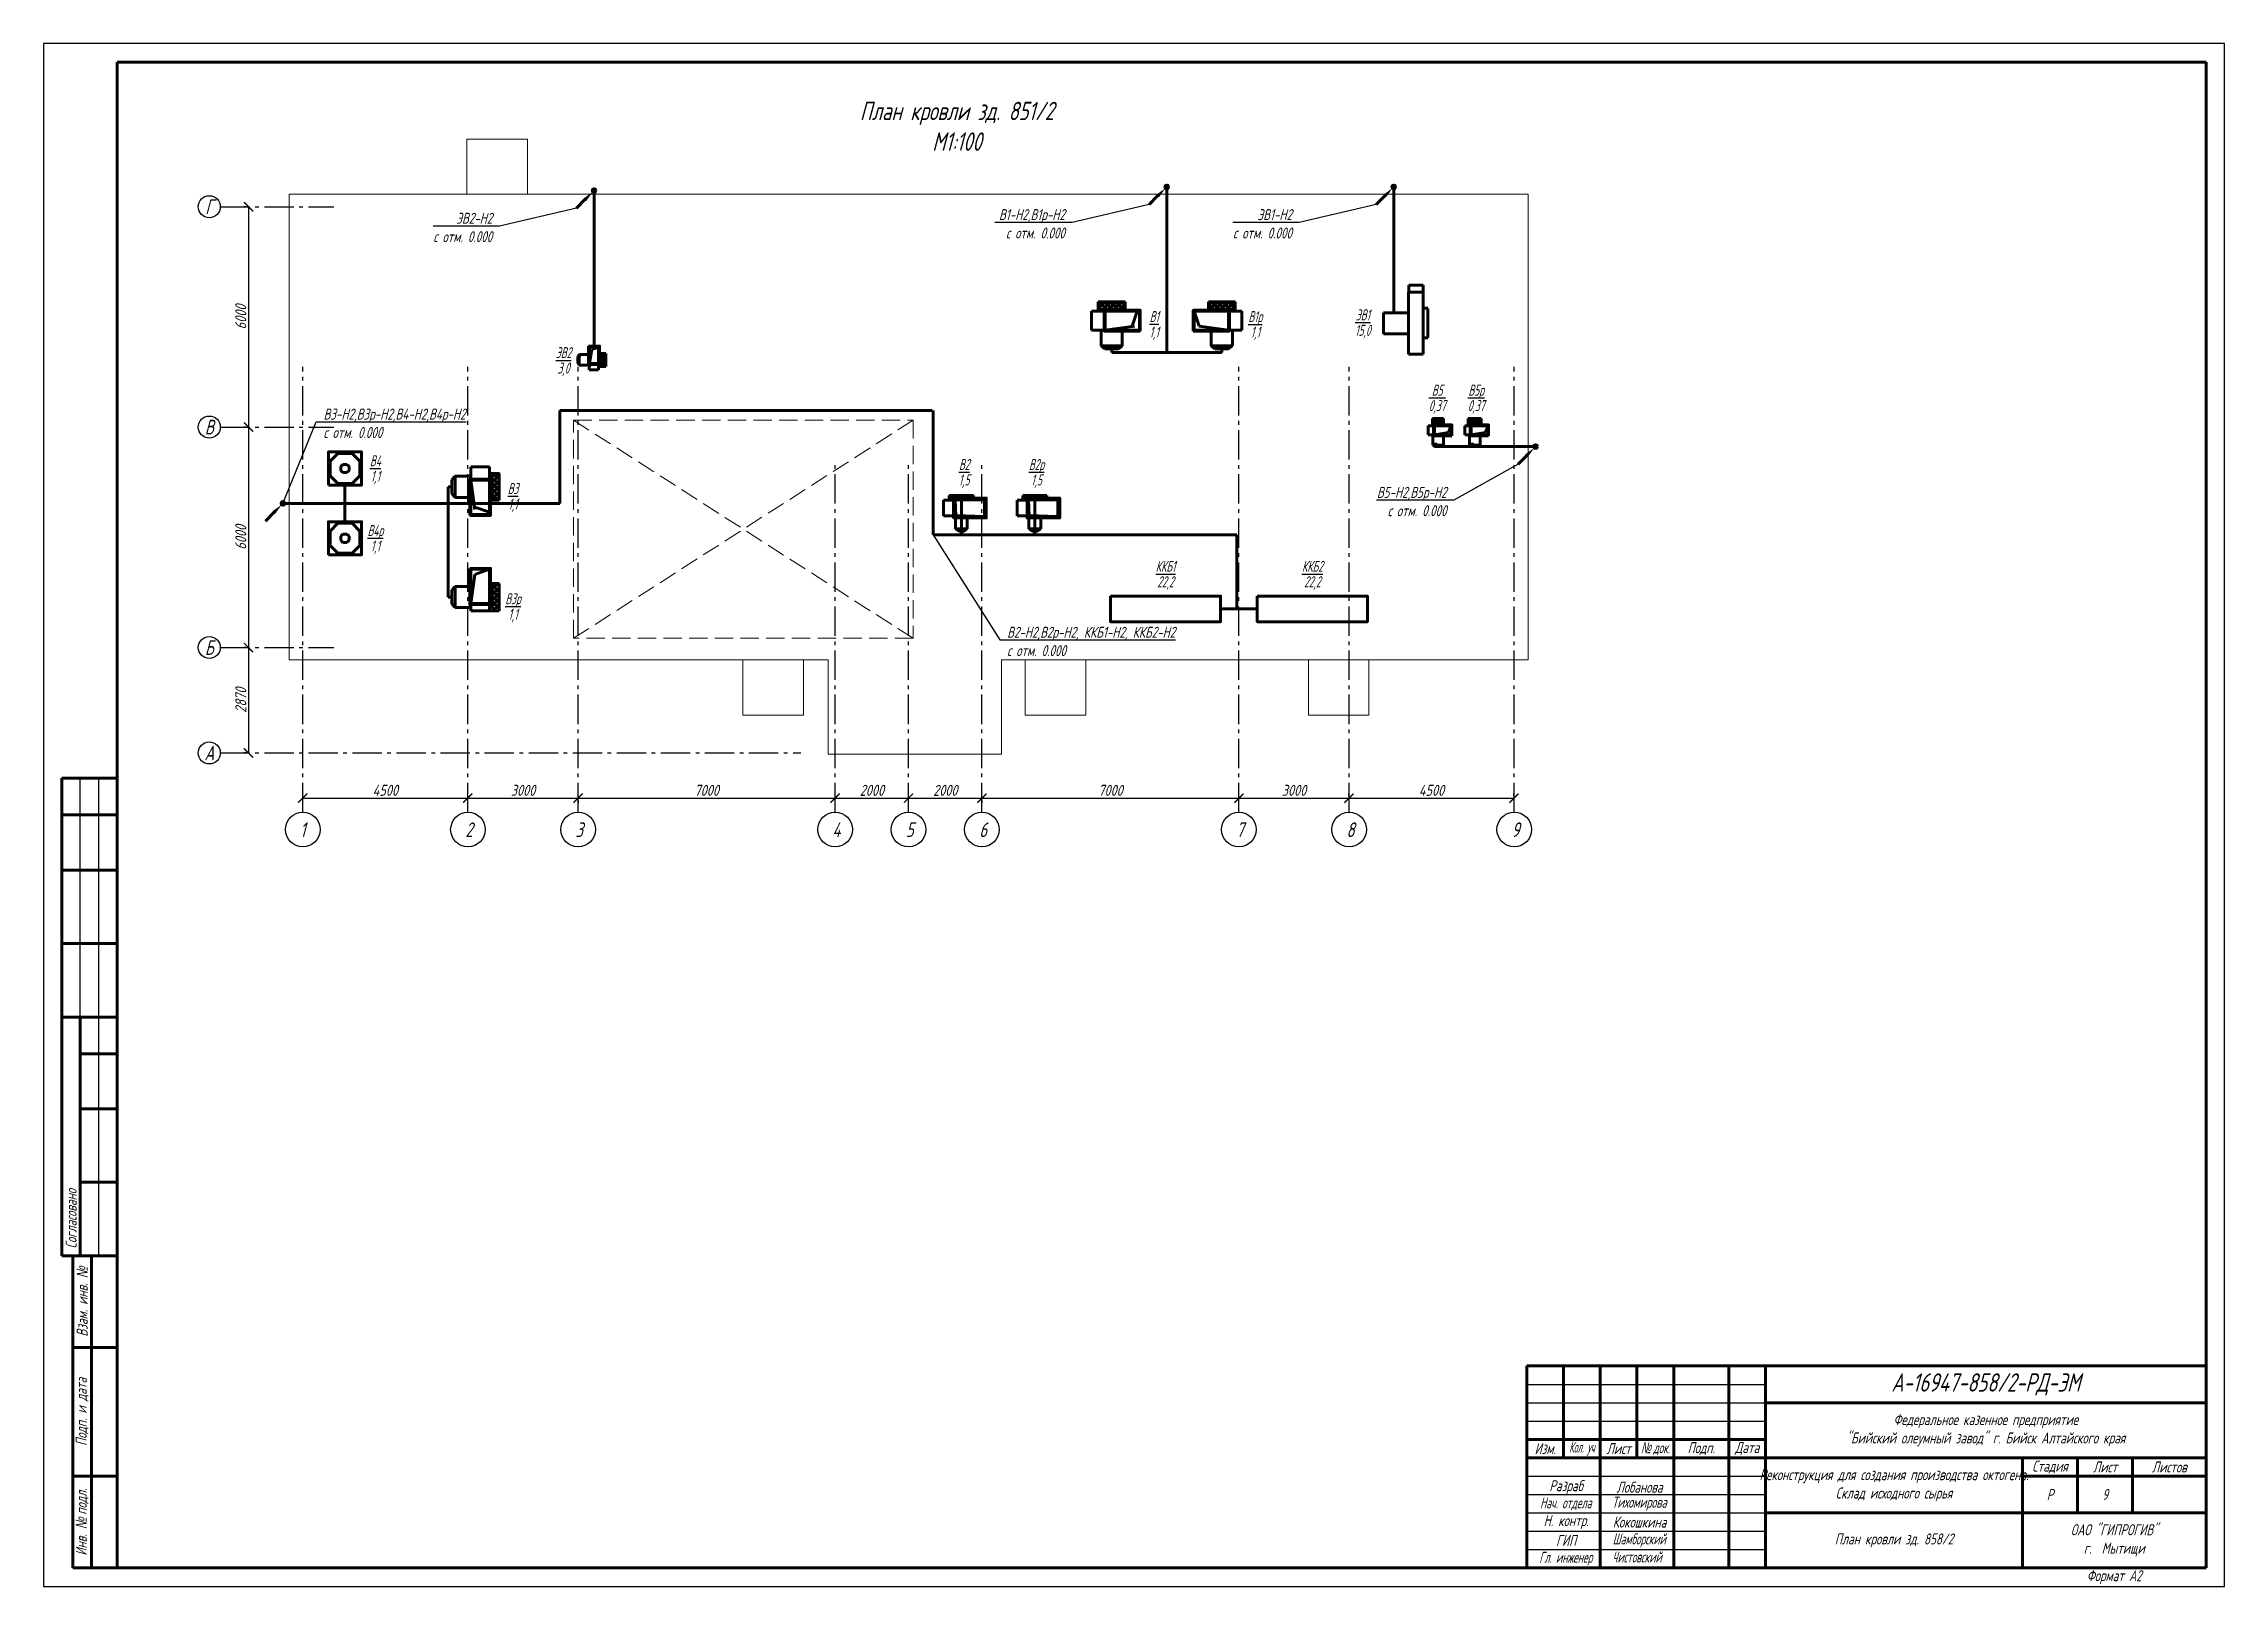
# Model space of a CAD drawing. Header units: millimetres. Extents: x -10490 to 5162, y -5053 to 76.
# Drawn here: x -4252 to -3658, y -814 to -394 of the extents above; entities that cross this region are included whole.
import ezdxf
from ezdxf import colors
from ezdxf.entities.mleader import LeaderData, LeaderLine
from ezdxf.math import Vec2, Vec3

# ---------------------------------------------------------------- set-up
doc = ezdxf.new("R2010")
doc.units = ezdxf.units.MM
doc.linetypes.add('GOST2.303 4', pattern=[7, 5, -2, 0])
doc.linetypes.add('gost6', pattern=[12, 8, -1.5, 1, -1.5])
doc.layers.get('Defpoints').update_dxf_attribs({"color": 33})
for name, color, linetype, lineweight in [('КаБель силовой (Вновь)', 1, 'Continuous', 60), ('Линия выноска', 137, 'Continuous', 25), ('Осевая', 4, 'gost6', 25), ('Размерная', 4, 'Continuous', 25), ('Рамка толстая', 7, 'Continuous', 60), ('Рамка тонкая', 5, 'Continuous', 25), ('Строительный', 251, 'Continuous', 13), ('Текст', 2, 'Continuous', 25), ('Штампы', 252, 'Continuous', 25), ('ЭлектрооБорудование (Вновь)', 160, 'Continuous', 60)]:
    doc.layers.add(name, color=color, linetype=linetype, lineweight=lineweight)
doc.styles.add('gost shx', font='gost.shx', dxfattribs={"oblique": 15})
doc.styles.add('SIMPLEX', font='simplex.shx', dxfattribs={"width": 0.7, "oblique": 15})
doc.styles.add('СИМПЛЕКС', font='simplex.shx', dxfattribs={"width": 0.7, "oblique": 15, "height": 500})
doc.dimstyles.new('ISO-25', dxfattribs={"dimtxt": 3, "dimasz": 2.5, "dimexe": 1.25, "dimexo": 0.625, "dimtad": 1, "dimtxsty": 'gost shx', "dimcen": 2.5, "dimclrt": 2, "dimadec": 0, "dimazin": 0, "dimtfac": 1, "dimtmove": 0, "dimatfit": 3, "dimfxl": 1, "dimarcsym": 0})

msp = doc.modelspace()

# ---------------------------------------------------------------- texts
at = {"layer": 'Текст', "style": 'SIMPLEX', "oblique": 15, "width": 0.7}
for s, p in [('1', (-4182.18897, -610.15365)), ('2', (-4137.18897, -610.15365)), ('3', (-4107.18897, -610.15365)), ('4', (-4037.18897, -610.15365)), ('5', (-4017.18897, -610.15365)), ('6', (-3997.18897, -610.15365)), ('7', (-3927.18897, -610.15365)), ('8', (-3897.18897, -610.15365)), ('9', (-3852.18897, -610.15365))]:
    msp.add_text(s, height=4, dxfattribs=at).set_placement(p)
at = {"layer": 'Текст', "attachment_point": 5, "style": 'SIMPLEX'}
for s, insert, char_height, width in [('План кровли зд. 851/2 \\PМ1:100', (-4003.29156, -416.64683), 5, 338.8), ('Г', (-4206.92338, -438.54645), 4, 59), ('\\A1;{\\W0.6;\\SВ1/1,1;}', (-3949.55327, -470.56061), 3, 5.6507904), ('\\A1;{\\W0.6;\\SВ1р/1,1;}', (-3921.99968, -470.57352), 3, 5.6507904), ('\\A1;{\\W0.6;\\SЭВ1/15,0;}', (-3892.72382, -470.09947), 3, 5.6507904), ('\\A1;{\\W0.6;\\SЭВ2/3,0;}', (-4110.43659, -480.3683), 3, 5.6507904), ('\\A1;{\\W0.6;\\SВ5/0,37;}', (-3872.45978, -490.58345), 3, 5.6507904), ('\\A1;{\\W0.6;\\SВ5р/0,37;}', (-3861.85428, -490.59636), 3, 5.6507904), ('В', (-4206.92338, -498.54645), 4, 59), ('\\A1;{\\W0.6;\\SВ4/1,1;}', (-4161.68471, -509.81756), 3, 5.6507904), ('\\A1;{\\W0.6;\\SВ2/1,5;}', (-4001.30816, -510.81194), 3, 5.6507904), ('\\A1;{\\W0.6;\\SВ2р/1,5;}', (-3981.60451, -510.82485), 3, 5.6507904), ('\\A1;{\\W0.6;\\SВ3/1,1;}', (-4124.19665, -517.37233), 3, 5.6507904), ('\\A1;{\\W0.6;\\SВ4р/1,1;}', (-4161.68471, -528.81756), 3, 5.6507904), ('\\A1;{\\W0.6;\\SККБ1/22,2;}', (-3946.45622, -538.54205), 3, 5.6507904), ('\\A1;{\\W0.6;\\SККБ2/22,2;}', (-3906.45622, -538.54205), 3, 5.6507904), ('\\A1;{\\W0.6;\\SВ3р/1,1;}', (-4124.19665, -547.37233), 3, 5.6507904), ('Б', (-4206.92338, -558.54645), 4, 59), ('А', (-4206.92338, -587.24645), 4, 59)]:
    msp.add_mtext(s, dxfattribs=dict(at, insert=insert, char_height=char_height, width=width))
at = {"layer": 'Штампы', "color": 2, "char_height": 3, "rotation": 90, "style": 'SIMPLEX'}
for s, insert, width, attachment_point in [('Согласовано', (-4244.54361, -722.14683), 61, 4), ('Взам. инв. {\\fArial|b0|i0|c204|p34;№}', (-4241.54361, -736.64683), 25, 5), ('Подп. и дата', (-4241.54361, -766.64683), 35, 5), ('Инв. {\\fArial|b0|i0|c204|p34;№ }подл.', (-4241.54361, -796.64683), 25, 5)]:
    msp.add_mtext(s, dxfattribs=dict(at, insert=insert, width=width, attachment_point=attachment_point))
at = {"layer": 'Штампы', "color": 2, "attachment_point": 5, "style": 'SIMPLEX'}
for s, insert, char_height, width in [('А-16947-858/2-РД-ЭМ', (-3723.04361, -759.14683), 5, 120), ('Федеральное казенное предприятие\\P"Бийский олеумный завод" г. Бийск Алтайского края', (-3723.04361, -771.64683), 3, 120), ('Изм.', (-3843.04361, -776.64683), 3, 10), ('{\\W0.5;Кол. уч}', (-3833.04361, -776.64683), 3, 10), ('{\\W0.7;Лист}', (-3823.04361, -776.64683), 3, 10), ('{\\fArial|b0|i0|c204|p34;\\W0.6;№ \\Fsimplex|c204;док.}', (-3813.04361, -776.64683), 3, 10), ('Подп.', (-3800.54361, -776.64683), 3, 15), ('{\\W0.7;Дата}', (-3788.04361, -776.64683), 3, 10), ('Реконструкция для создания производства октогена. \\PСклад исходного сырья', (-3748.04361, -786.64683), 3, 70), ('Стадия', (-3705.54361, -781.64683), 3, 15), ('Лист', (-3690.54361, -781.64683), 3, 15), ('Листов', (-3673.04361, -781.64683), 3, 20), ('{\\W0.6; Нач. отдела}', (-3838.04361, -791.64683), 3, 20), (' Разраб', (-3838.04361, -787.14683), 3, 20), ('{\\W0.65; Тихомирова}', (-3818.04361, -791.64683), 3, 20), (' Лобанова', (-3818.04361, -787.14683), 3, 20), ('Р', (-3705.54361, -789.14683), 3, 15), ('9', (-3690.54361, -789.14683), 3, 15), (' Н. контр.', (-3838.04361, -796.64683), 3, 20), (' Кокошкина', (-3818.04361, -796.64683), 3, 20), (' ГИП', (-3838.04361, -801.64683), 3, 20), ('{\\W0.6; Шамборский}', (-3818.04361, -801.64683), 3, 20), ('План кровли зд. 858/2', (-3748.04361, -801.64683), 3, 70), ('ОАО "ГИПРОГИВ"\\Pг.  Мытищи', (-3688.04361, -801.64683), 3, 50), ('{\\W0.6; Гл. инженер}', (-3838.04361, -806.64683), 3, 20), ('{\\W0.6;Чистовский}', (-3818.04361, -806.14683), 3, 20), ('Формат А2', (-3688.04361, -811.64683), 3, 50)]:
    msp.add_mtext(s, dxfattribs=dict(at, insert=insert, char_height=char_height, width=width))

# ---------------------------------------------------------------- blocks, each defined once
blk = doc.blocks.new('A$C0CDB385D')
at = {"layer": 'Рамка толстая'}
for p, q in [((20, 415), (20, 5)), ((589, 415), (20, 415)), ((589, 5), (589, 415)), ((20, 5), (589, 5))]:
    blk.add_line(p, q, dxfattribs=at)
at = {"layer": 'Рамка тонкая'}
for p, q in [((0, 420), (0, 0)), ((594, 420), (0, 420)), ((594, 0), (594, 420)), ((0, 0), (594, 0))]:
    blk.add_line(p, q, dxfattribs=at)
blk = doc.blocks.new('_ArchTick')
at = {"color": 0, "linetype": 'ByBlock', "const_width": 0.15}
blk.add_lwpolyline([(-0.5, -0.5), (0.5, 0.5)], dxfattribs=at)
blk = doc.blocks.new('*D515')
at = {"layer": 'Defpoints', "color": 0, "lineweight": 30, "transparency": 16777216}
for p in [(-4181.46, -599.56), (-4136.51, -599.56), (-4136.51, -599.56)]:
    blk.add_point(p, dxfattribs=at)
at = {"layer": 'Размерная', "color": 0, "lineweight": -2, "transparency": 16777216}
for p, q in [((-4181.46, -598.93), (-4181.46, -598.31)), ((-4181.46, -599.56), (-4136.51, -599.56)), ((-4136.51, -598.93), (-4136.51, -598.31))]:
    blk.add_line(p, q, dxfattribs=at)
at = {"layer": 'Размерная', "color": 0, "lineweight": -2, "transparency": 16777216, "xscale": 2.5, "yscale": 2.5, "zscale": 2.5, "rotation": 180}
blk.add_blockref('_ArchTick', (-4181.46, -599.56), dxfattribs=at)
at = {"layer": 'Размерная', "color": 0, "lineweight": -2, "transparency": 16777216, "xscale": 2.5, "yscale": 2.5, "zscale": 2.5}
blk.add_blockref('_ArchTick', (-4136.51, -599.56), dxfattribs=at)
at = {"layer": 'Размерная', "color": 2, "transparency": 16777216, "insert": (-4158.98, -597.43), "char_height": 3, "attachment_point": 5, "style": 'gost shx'}
blk.add_mtext('4500', dxfattribs=at)
blk = doc.blocks.new('*D516')
at = {"layer": 'Defpoints', "color": 0, "lineweight": 30, "transparency": 16777216}
for p in [(-4136.51, -599.56), (-4106.46, -599.56), (-4106.46, -599.56)]:
    blk.add_point(p, dxfattribs=at)
at = {"layer": 'Размерная', "color": 0, "lineweight": -2, "transparency": 16777216}
for p, q in [((-4136.51, -598.93), (-4136.51, -598.31)), ((-4136.51, -599.56), (-4106.46, -599.56)), ((-4106.46, -598.93), (-4106.46, -598.31))]:
    blk.add_line(p, q, dxfattribs=at)
at = {"layer": 'Размерная', "color": 0, "lineweight": -2, "transparency": 16777216, "xscale": 2.5, "yscale": 2.5, "zscale": 2.5, "rotation": 180}
blk.add_blockref('_ArchTick', (-4136.51, -599.56), dxfattribs=at)
at = {"layer": 'Размерная', "color": 0, "lineweight": -2, "transparency": 16777216, "xscale": 2.5, "yscale": 2.5, "zscale": 2.5}
blk.add_blockref('_ArchTick', (-4106.46, -599.56), dxfattribs=at)
at = {"layer": 'Размерная', "color": 2, "transparency": 16777216, "insert": (-4121.48, -597.43), "char_height": 3, "attachment_point": 5, "style": 'gost shx'}
blk.add_mtext('3000', dxfattribs=at)
blk = doc.blocks.new('*D517')
at = {"layer": 'Defpoints', "color": 0, "lineweight": 30, "transparency": 16777216}
for p in [(-4106.46, -599.56), (-4036.46, -599.56), (-4036.46, -599.56)]:
    blk.add_point(p, dxfattribs=at)
at = {"layer": 'Размерная', "color": 0, "lineweight": -2, "transparency": 16777216}
for p, q in [((-4106.46, -599.56), (-4036.46, -599.56)), ((-4036.46, -598.93), (-4036.46, -598.31)), ((-4106.46, -600.18), (-4106.46, -600.81))]:
    blk.add_line(p, q, dxfattribs=at)
at = {"layer": 'Размерная', "color": 0, "lineweight": -2, "transparency": 16777216, "xscale": 2.5, "yscale": 2.5, "zscale": 2.5, "rotation": 180}
blk.add_blockref('_ArchTick', (-4106.46, -599.56), dxfattribs=at)
at = {"layer": 'Размерная', "color": 0, "lineweight": -2, "transparency": 16777216, "xscale": 2.5, "yscale": 2.5, "zscale": 2.5}
blk.add_blockref('_ArchTick', (-4036.46, -599.56), dxfattribs=at)
at = {"layer": 'Размерная', "color": 2, "transparency": 16777216, "insert": (-4071.46, -597.43), "char_height": 3, "attachment_point": 5, "style": 'gost shx'}
blk.add_mtext('7000', dxfattribs=at)
blk = doc.blocks.new('*D518')
at = {"layer": 'Defpoints', "color": 0, "lineweight": 30, "transparency": 16777216}
for p in [(-4036.46, -599.56), (-4016.46, -599.56), (-4016.46, -599.56)]:
    blk.add_point(p, dxfattribs=at)
at = {"layer": 'Размерная', "color": 0, "lineweight": -2, "transparency": 16777216}
for p, q in [((-4036.46, -598.93), (-4036.46, -598.31)), ((-4036.46, -599.56), (-4016.46, -599.56)), ((-4016.46, -598.93), (-4016.46, -598.31))]:
    blk.add_line(p, q, dxfattribs=at)
at = {"layer": 'Размерная', "color": 0, "lineweight": -2, "transparency": 16777216, "xscale": 2.5, "yscale": 2.5, "zscale": 2.5, "rotation": 180}
blk.add_blockref('_ArchTick', (-4036.46, -599.56), dxfattribs=at)
at = {"layer": 'Размерная', "color": 0, "lineweight": -2, "transparency": 16777216, "xscale": 2.5, "yscale": 2.5, "zscale": 2.5}
blk.add_blockref('_ArchTick', (-4016.46, -599.56), dxfattribs=at)
at = {"layer": 'Размерная', "color": 2, "transparency": 16777216, "insert": (-4026.46, -597.43), "char_height": 3, "attachment_point": 5, "style": 'gost shx'}
blk.add_mtext('2000', dxfattribs=at)
blk = doc.blocks.new('*D519')
at = {"layer": 'Defpoints', "color": 0, "lineweight": 30, "transparency": 16777216}
for p in [(-4016.46, -599.56), (-3996.46, -599.56), (-3996.46, -599.56)]:
    blk.add_point(p, dxfattribs=at)
at = {"layer": 'Размерная', "color": 0, "lineweight": -2, "transparency": 16777216}
for p, q in [((-4016.46, -598.93), (-4016.46, -598.31)), ((-4016.46, -599.56), (-3996.46, -599.56)), ((-3996.46, -598.93), (-3996.46, -598.31))]:
    blk.add_line(p, q, dxfattribs=at)
at = {"layer": 'Размерная', "color": 0, "lineweight": -2, "transparency": 16777216, "xscale": 2.5, "yscale": 2.5, "zscale": 2.5, "rotation": 180}
blk.add_blockref('_ArchTick', (-4016.46, -599.56), dxfattribs=at)
at = {"layer": 'Размерная', "color": 0, "lineweight": -2, "transparency": 16777216, "xscale": 2.5, "yscale": 2.5, "zscale": 2.5}
blk.add_blockref('_ArchTick', (-3996.46, -599.56), dxfattribs=at)
at = {"layer": 'Размерная', "color": 2, "transparency": 16777216, "insert": (-4006.46, -597.43), "char_height": 3, "attachment_point": 5, "style": 'gost shx'}
blk.add_mtext('2000', dxfattribs=at)
blk = doc.blocks.new('*D520')
at = {"layer": 'Defpoints', "color": 0, "lineweight": 30, "transparency": 16777216}
for p in [(-3996.46, -599.56), (-3926.46, -599.56), (-3926.46, -599.56)]:
    blk.add_point(p, dxfattribs=at)
at = {"layer": 'Размерная', "color": 0, "lineweight": -2, "transparency": 16777216}
for p, q in [((-3996.46, -599.56), (-3926.46, -599.56)), ((-3926.46, -598.93), (-3926.46, -598.31)), ((-3996.46, -600.18), (-3996.46, -600.81))]:
    blk.add_line(p, q, dxfattribs=at)
at = {"layer": 'Размерная', "color": 0, "lineweight": -2, "transparency": 16777216, "xscale": 2.5, "yscale": 2.5, "zscale": 2.5, "rotation": 180}
blk.add_blockref('_ArchTick', (-3996.46, -599.56), dxfattribs=at)
at = {"layer": 'Размерная', "color": 0, "lineweight": -2, "transparency": 16777216, "xscale": 2.5, "yscale": 2.5, "zscale": 2.5}
blk.add_blockref('_ArchTick', (-3926.46, -599.56), dxfattribs=at)
at = {"layer": 'Размерная', "color": 2, "transparency": 16777216, "insert": (-3961.46, -597.43), "char_height": 3, "attachment_point": 5, "style": 'gost shx'}
blk.add_mtext('7000', dxfattribs=at)
blk = doc.blocks.new('*D521')
at = {"layer": 'Defpoints', "color": 0, "lineweight": 30, "transparency": 16777216}
for p in [(-3926.46, -599.56), (-3896.51, -599.56), (-3896.51, -599.56)]:
    blk.add_point(p, dxfattribs=at)
at = {"layer": 'Размерная', "color": 0, "lineweight": -2, "transparency": 16777216}
for p, q in [((-3926.46, -598.93), (-3926.46, -598.31)), ((-3926.46, -599.56), (-3896.51, -599.56)), ((-3896.51, -598.93), (-3896.51, -598.31))]:
    blk.add_line(p, q, dxfattribs=at)
at = {"layer": 'Размерная', "color": 0, "lineweight": -2, "transparency": 16777216, "xscale": 2.5, "yscale": 2.5, "zscale": 2.5, "rotation": 180}
blk.add_blockref('_ArchTick', (-3926.46, -599.56), dxfattribs=at)
at = {"layer": 'Размерная', "color": 0, "lineweight": -2, "transparency": 16777216, "xscale": 2.5, "yscale": 2.5, "zscale": 2.5}
blk.add_blockref('_ArchTick', (-3896.51, -599.56), dxfattribs=at)
at = {"layer": 'Размерная', "color": 2, "transparency": 16777216, "insert": (-3911.48, -597.43), "char_height": 3, "attachment_point": 5, "style": 'gost shx'}
blk.add_mtext('3000', dxfattribs=at)
blk = doc.blocks.new('*D522')
at = {"layer": 'Defpoints', "color": 0, "lineweight": 30, "transparency": 16777216}
for p in [(-3896.51, -599.56), (-3851.56, -599.56), (-3851.56, -599.56)]:
    blk.add_point(p, dxfattribs=at)
at = {"layer": 'Размерная', "color": 0, "lineweight": -2, "transparency": 16777216}
for p, q in [((-3896.51, -598.93), (-3896.51, -598.31)), ((-3896.51, -599.56), (-3851.56, -599.56)), ((-3851.56, -598.93), (-3851.56, -598.31))]:
    blk.add_line(p, q, dxfattribs=at)
at = {"layer": 'Размерная', "color": 0, "lineweight": -2, "transparency": 16777216, "xscale": 2.5, "yscale": 2.5, "zscale": 2.5, "rotation": 180}
blk.add_blockref('_ArchTick', (-3896.51, -599.56), dxfattribs=at)
at = {"layer": 'Размерная', "color": 0, "lineweight": -2, "transparency": 16777216, "xscale": 2.5, "yscale": 2.5, "zscale": 2.5}
blk.add_blockref('_ArchTick', (-3851.56, -599.56), dxfattribs=at)
at = {"layer": 'Размерная', "color": 2, "transparency": 16777216, "insert": (-3874.03, -597.43), "char_height": 3, "attachment_point": 5, "style": 'gost shx'}
blk.add_mtext('4500', dxfattribs=at)
blk = doc.blocks.new('*D523')
at = {"layer": 'Defpoints', "color": 0, "lineweight": 30, "transparency": 16777216}
for p in [(-4196.22, -438.57), (-4196.22, -498.57), (-4196.22, -498.57)]:
    blk.add_point(p, dxfattribs=at)
at = {"layer": 'Размерная', "color": 0, "lineweight": -2, "transparency": 16777216}
for p, q in [((-4196.84, -438.57), (-4197.47, -438.57)), ((-4196.22, -438.57), (-4196.22, -498.57)), ((-4196.84, -498.57), (-4197.47, -498.57))]:
    blk.add_line(p, q, dxfattribs=at)
at = {"layer": 'Размерная', "color": 0, "lineweight": -2, "transparency": 16777216, "xscale": 2.5, "yscale": 2.5, "zscale": 2.5}
for p, rotation in [((-4196.22, -438.57), 90), ((-4196.22, -498.57), 270)]:
    blk.add_blockref('_ArchTick', p, dxfattribs=dict(at, rotation=rotation))
at = {"layer": 'Размерная', "color": 2, "transparency": 16777216, "insert": (-4198.34, -468.57), "char_height": 3, "attachment_point": 5, "rotation": 90, "style": 'gost shx'}
blk.add_mtext('6000', dxfattribs=at)
blk = doc.blocks.new('*D524')
at = {"layer": 'Defpoints', "color": 0, "lineweight": 30, "transparency": 16777216}
for p in [(-4196.22, -498.57), (-4196.22, -558.57), (-4196.22, -558.57)]:
    blk.add_point(p, dxfattribs=at)
at = {"layer": 'Размерная', "color": 0, "lineweight": -2, "transparency": 16777216}
for p, q in [((-4196.84, -498.57), (-4197.47, -498.57)), ((-4196.22, -498.57), (-4196.22, -558.57)), ((-4196.84, -558.57), (-4197.47, -558.57))]:
    blk.add_line(p, q, dxfattribs=at)
at = {"layer": 'Размерная', "color": 0, "lineweight": -2, "transparency": 16777216, "xscale": 2.5, "yscale": 2.5, "zscale": 2.5}
for p, rotation in [((-4196.22, -498.57), 90), ((-4196.22, -558.57), 270)]:
    blk.add_blockref('_ArchTick', p, dxfattribs=dict(at, rotation=rotation))
at = {"layer": 'Размерная', "color": 2, "transparency": 16777216, "insert": (-4198.34, -528.57), "char_height": 3, "attachment_point": 5, "rotation": 90, "style": 'gost shx'}
blk.add_mtext('6000', dxfattribs=at)
blk = doc.blocks.new('*D525')
at = {"layer": 'Defpoints', "color": 0, "lineweight": 30, "transparency": 16777216}
for p in [(-4196.22, -558.57), (-4196.22, -587.25), (-4196.22, -587.25)]:
    blk.add_point(p, dxfattribs=at)
at = {"layer": 'Размерная', "color": 0, "lineweight": -2, "transparency": 16777216}
for p, q in [((-4196.84, -558.57), (-4197.47, -558.57)), ((-4196.22, -558.57), (-4196.22, -587.25)), ((-4196.84, -587.25), (-4197.47, -587.25))]:
    blk.add_line(p, q, dxfattribs=at)
at = {"layer": 'Размерная', "color": 0, "lineweight": -2, "transparency": 16777216, "xscale": 2.5, "yscale": 2.5, "zscale": 2.5}
for p, rotation in [((-4196.22, -558.57), 90), ((-4196.22, -587.25), 270)]:
    blk.add_blockref('_ArchTick', p, dxfattribs=dict(at, rotation=rotation))
at = {"layer": 'Размерная', "color": 2, "transparency": 16777216, "insert": (-4198.34, -572.91), "char_height": 3, "attachment_point": 5, "rotation": 90, "style": 'gost shx'}
blk.add_mtext('2870', dxfattribs=at)
blk = doc.blocks.new('_None')

# ---------------------------------------------------------------- dimensions: what is measured, and where the dimension line sits
at = {"layer": 'Размерная'}
for base, p1, p2, picture, middle in [((-4196.21968, -498.56801), (-4196.21968, -438.56801), (-4196.21968, -498.56801), '*D523', (-4198.34468, -468.56801)), ((-4196.21968, -558.56801), (-4196.21968, -498.56801), (-4196.21968, -558.56801), '*D524', (-4198.34468, -528.56801))]:
    dim = msp.add_linear_dim(base=base, p1=p1, p2=p2, angle=90, dimstyle='ISO-25', override={"dimlfac": 100, "dimrnd": 500, "dimblk1": 'ArchTick', "dimblk2": 'ArchTick', "dimsah": 1}, dxfattribs=at)
    dim.commit()
    dim.dimension.update_dxf_attribs({"geometry": picture, "text_midpoint": middle})
dim = msp.add_linear_dim(base=(-4196.21968, -587.24645), p1=(-4196.21968, -558.56801), p2=(-4196.21968, -587.24645), angle=90, text='2870', dimstyle='ISO-25', override={"dimlfac": 100, "dimrnd": 500, "dimblk1": 'ArchTick', "dimblk2": 'ArchTick', "dimsah": 1}, dxfattribs=at)
dim.commit()
dim.dimension.update_dxf_attribs({"geometry": '*D525', "text_midpoint": (-4198.34468, -572.90723)})
for base, p1, p2, picture, middle in [((-4136.50818, -599.55706), (-4181.45622, -599.55706), (-4136.50818, -599.55706), '*D515', (-4158.9822, -597.43206)), ((-4106.45622, -599.55706), (-4136.50818, -599.55706), (-4106.45622, -599.55706), '*D516', (-4121.4822, -597.43206)), ((-4036.45622, -599.55706), (-4106.45622, -599.55706), (-4036.45622, -599.55706), '*D517', (-4071.45622, -597.43206)), ((-4016.45622, -599.55706), (-4036.45622, -599.55706), (-4016.45622, -599.55706), '*D518', (-4026.45622, -597.43206)), ((-3996.45622, -599.55706), (-4016.45622, -599.55706), (-3996.45622, -599.55706), '*D519', (-4006.45622, -597.43206)), ((-3926.45622, -599.55706), (-3996.45622, -599.55706), (-3926.45622, -599.55706), '*D520', (-3961.45622, -597.43206)), ((-3896.50818, -599.55706), (-3926.45622, -599.55706), (-3896.50818, -599.55706), '*D521', (-3911.4822, -597.43206)), ((-3851.56014, -599.55706), (-3896.50818, -599.55706), (-3851.56014, -599.55706), '*D522', (-3874.03416, -597.43206))]:
    dim = msp.add_linear_dim(base=base, p1=p1, p2=p2, dimstyle='ISO-25', override={"dimlfac": 100, "dimrnd": 500, "dimblk1": 'ArchTick', "dimblk2": 'ArchTick', "dimsah": 1}, dxfattribs=at)
    dim.commit()
    dim.dimension.update_dxf_attribs({"geometry": picture, "text_midpoint": middle})

# ---------------------------------------------------------------- hatches: boundary and pattern name
at = {"layer": 'КаБель силовой (Вновь)'}
for points in [[(-3945.62479, -433.14645, 1), (-3946.62479, -433.14645, 1)], [(-3883.77498, -433.14645, 1), (-3884.77498, -433.14645, 1)], [(-4101.61049, -434.14645, 1), (-4102.61049, -434.14645, 1)], [(-3845.15427, -503.85009, 1), (-3846.15427, -503.85009, 1)], [(-4186.35622, -519.3171, 1), (-4187.35622, -519.3171, 1)]]:
    msp.add_hatch(color=256, dxfattribs=at).paths.add_polyline_path(points)
at = {"layer": 'ЭлектрооБорудование (Вновь)', "ltscale": 10}
h = msp.add_hatch(dxfattribs=at)
h.set_pattern_fill('ANSI37', color=256, scale=0.338, angle=180, style=0)
h.set_pattern_definition([(225, (-5133.8494, -2410.8882), (0.75883164, -0.75883164), []), (315, (-5133.8494, -2410.8882), (0.75883164, 0.75883164), [])])
h.paths.add_polyline_path([(-3963.19179, -466.73961), (-3957.48479, -466.73961), (-3957.48479, -464.39961), (-3964.76479, -464.39961), (-3964.76479, -466.99961), (-3963.19179, -466.99961)])
h = msp.add_hatch(dxfattribs=at)
h.set_pattern_fill('ANSI37', color=256, scale=0.338, angle=180, style=0)
h.set_pattern_definition([(225, (-5135.0859, -2410.8882), (0.75883164, -0.75883164), []), (315, (-5135.0859, -2410.8882), (0.75883164, 0.75883164), [])])
h.paths.add_polyline_path([(-3929.05779, -466.73961), (-3934.76479, -466.73961), (-3934.76479, -464.39961), (-3927.48479, -464.39961), (-3927.48479, -466.99961), (-3929.05779, -466.99961)])
h = msp.add_hatch(dxfattribs=at)
h.set_pattern_fill('ANSI37', color=256, scale=0.26, angle=-90, style=0)
h.set_pattern_definition([(315, (-2626.5496, -2919.6391), (0.58371665, 0.58371665), []), (45, (-2626.5496, -2919.6391), (-0.58371665, 0.58371665), [])])
h.paths.add_polyline_path([(-4100.9025, -482.06415), (-4100.89829, -481.50677), (-4100.6483, -481.50866), (-4100.62553, -478.49374), (-4098.87558, -478.50696), (-4098.90256, -482.07926)])
h = msp.add_hatch(dxfattribs=at)
h.set_pattern_fill('ANSI37', color=256, scale=0.26, angle=180, style=0)
h.set_pattern_definition([(225, (-6316.90875, -1991.79765), (0.58371665, -0.58371665), []), (315, (-6316.90875, -1991.79765), (0.58371665, 0.58371665), [])])
h.paths.add_polyline_path([(-3873.71622, -498.18009), (-3873.45622, -498.18009), (-3873.45622, -497.93009), (-3870.71622, -497.93009), (-3870.71622, -496.18009), (-3873.71622, -496.18009)])
h = msp.add_hatch(dxfattribs=at)
h.set_pattern_fill('ANSI37', color=256, scale=0.26, angle=180, style=0)
h.set_pattern_definition([(225, (-6306.90875, -1991.79765), (0.58371665, -0.58371665), []), (315, (-6306.90875, -1991.79765), (0.58371665, 0.58371665), [])])
h.paths.add_polyline_path([(-3864.01362, -498.18009), (-3863.45622, -498.18009), (-3863.45622, -497.93009), (-3860.44122, -497.93009), (-3860.44122, -496.18009), (-3864.01362, -496.18009)])
h = msp.add_hatch(dxfattribs=at)
h.set_pattern_fill('ANSI37', color=256, scale=0.338, angle=90, style=0)
h.set_pattern_definition([(135, (-5799.4806, 657.9222), (-0.75883164, -0.75883164), []), (225, (-5799.4806, 657.9222), (0.75883164, -0.75883164), [])])
h.paths.add_polyline_path([(-4130.30817, -512.73548), (-4130.30817, -518.44248), (-4127.96817, -518.44248), (-4127.96817, -511.16248), (-4130.56817, -511.16248), (-4130.56817, -512.73548)])
h = msp.add_hatch(dxfattribs=at)
h.set_pattern_fill('ANSI37', color=256, scale=0.174828, angle=90, style=0)
h.set_pattern_definition([(135, (-5006.79286, 885.84905), (-0.39249912, -0.39249912), []), (225, (-5006.79286, 885.84905), (0.39249912, -0.39249912), [])])
h.paths.add_polyline_path([(-4004.18319, -517.85161), (-3998.75509, -517.85161), (-3998.75509, -517.11921), (-4005.36664, -517.11921), (-4005.36664, -518.46404), (-4004.18319, -518.46404)])
h = msp.add_hatch(dxfattribs=at)
h.set_pattern_fill('ANSI37', color=256, scale=0.174828, angle=90, style=0)
h.set_pattern_definition([(135, (-4986.79286, 885.84905), (-0.39249912, -0.39249912), []), (225, (-4986.79286, 885.84905), (0.39249912, -0.39249912), [])])
h.paths.add_polyline_path([(-3984.18319, -517.85161), (-3978.75509, -517.85161), (-3978.75509, -517.11921), (-3985.36664, -517.11921), (-3985.36664, -518.46404), (-3984.18319, -518.46404)])
h = msp.add_hatch(dxfattribs=at)
h.set_pattern_fill('ANSI37', color=256, scale=0.338, angle=90, style=0)
h.set_pattern_definition([(135, (-5799.4806, 659.1586), (-0.75883164, -0.75883164), []), (225, (-5799.4806, 659.1586), (0.75883164, -0.75883164), [])])
h.paths.add_polyline_path([(-4130.30817, -546.86948), (-4130.30817, -541.16248), (-4127.96817, -541.16248), (-4127.96817, -548.44248), (-4130.56817, -548.44248), (-4130.56817, -546.86948)])

# ---------------------------------------------------------------- linework, layer by layer
at = {"layer": 'КаБель силовой (Вновь)'}
for p, q in [((-3946.12479, -478.25213), (-3946.12479, -433.14645)), ((-3884.27498, -467.44449), (-3884.27498, -433.14645)), ((-4106.90492, -438.94088), (-4104.58537, -436.62132)), ((-4102.11049, -476.49747), (-4102.11049, -434.14645)), ((-3950.91921, -437.94088), (-3948.59966, -435.62132)), ((-3889.06941, -437.94088), (-3886.74985, -435.62132)), ((-3961.12479, -477.25213), (-3961.12479, -478.25213)), ((-3961.12479, -478.25213), (-3931.12479, -478.25213)), ((-3931.12479, -478.25213), (-3931.12479, -477.25213)), ((-4111.43912, -493.99022), (-4111.43912, -519.3171)), ((-4111.43911, -494.03059), (-4009.99271, -494.03059)), ((-4009.70445, -494.03058), (-4009.70445, -527.86922)), ((-3872.81427, -502.85009), (-3872.81427, -503.85009)), ((-3872.81427, -503.85009), (-3845.65427, -503.85009)), ((-3862.81427, -502.85009), (-3862.81427, -503.85009)), ((-3850.4487, -508.64452), (-3848.12914, -506.32497)), ((-4169.95622, -514.31756), (-4169.95622, -524.31756)), ((-4140.84209, -514.80248), (-4141.84209, -514.80248)), ((-4141.82068, -514.80248), (-4141.82068, -544.80248)), ((-4191.65065, -524.11153), (-4189.3311, -521.79197)), ((-4111.43912, -519.3171), (-4186.85622, -519.3171)), ((-4009.70445, -527.86921), (-3927.05427, -527.86921)), ((-4002.02979, -526.86921), (-4002.02979, -527.86921)), ((-3982.02979, -527.86921), (-3982.02979, -526.86921)), ((-3927.05427, -527.86921), (-3927.05427, -548.04645)), ((-4141.82069, -544.80248), (-4140.82069, -544.80248)), ((-3931.45622, -548.04645), (-3921.45622, -548.04645))]:
    msp.add_line(p, q, dxfattribs=at)
for centre in [(-3946.12479, -433.14645), (-3884.27498, -433.14645), (-4102.11049, -434.14645), (-3845.65427, -503.85009), (-4186.85622, -519.3171)]:
    msp.add_circle(centre, 0.5, dxfattribs=at)
for points in [[(-3948.95321, -435.26777), (-3948.24611, -435.97488), (-3946.47834, -433.5)], [(-3887.10341, -435.26777), (-3886.3963, -435.97488), (-3884.62853, -433.5)], [(-4104.93892, -436.26777), (-4104.23181, -436.97488), (-4102.46405, -434.5)], [(-3848.4827, -505.97141), (-3847.77559, -506.67852), (-3846.00782, -504.20365)], [(-4189.68465, -521.43842), (-4188.97754, -522.14553), (-4187.20978, -519.67065)]]:
    msp.add_solid(points, dxfattribs=at)
at = {"layer": 'Осевая'}
for p, q in [((-4203.92338, -438.54645), (-4173.03404, -438.54645)), ((-4181.45622, -603.38142), (-4181.45622, -482.10325)), ((-4136.45622, -603.38142), (-4136.45622, -482.10325)), ((-4106.45622, -603.38142), (-4106.45622, -482.10325)), ((-3926.45622, -603.38142), (-3926.45622, -482.10325)), ((-3896.45622, -603.38142), (-3896.45622, -482.10325)), ((-3851.45622, -603.38142), (-3851.45622, -482.10325)), ((-4203.92338, -498.54645), (-4173.03404, -498.54645)), ((-4195.09153, -498.56801), (-4195.09153, -498.56801)), ((-4036.45622, -603.38142), (-4036.45622, -507.70325)), ((-4016.45622, -603.38142), (-4016.45622, -507.70325)), ((-3996.45622, -603.38142), (-3996.45622, -507.70325)), ((-4203.92338, -558.54645), (-4173.03404, -558.54645)), ((-4203.92338, -587.24645), (-4045.7516, -587.24645))]:
    msp.add_line(p, q, dxfattribs=at)
at = {"layer": 'Рамка тонкая'}
for centre, radius in [((-4206.92338, -438.54645), 3), ((-4206.92338, -498.54645), 3), ((-4206.92338, -558.54645), 3), ((-4206.92338, -587.24645), 3), ((-4181.45622, -608.09986), 4.71844), ((-4136.45622, -608.09986), 4.71844), ((-4106.45622, -608.09986), 4.71844), ((-4036.45622, -608.09986), 4.71844), ((-4016.45622, -608.09986), 4.71844), ((-3996.45622, -608.09986), 4.71844), ((-3926.45622, -608.09986), 4.71844), ((-3896.45622, -608.09986), 4.71844), ((-3851.45622, -608.09986), 4.71844)]:
    msp.add_circle(centre, radius, dxfattribs=at)
at = {"layer": 'Строительный', "linetype": 'GOST2.303 4'}
for p, q in [((-4107.70622, -496.64645), (-4015.20622, -556.04645)), ((-4107.70622, -556.04645), (-4015.20622, -496.64645))]:
    msp.add_line(p, q, dxfattribs=at)
at = {"layer": 'Строительный', "ltscale": 100}
for points in [[(-4120.26024, -435.14645), (-4120.26024, -420.14645), (-4136.76024, -420.14645), (-4136.76024, -435.14645)], [(-4185.15427, -435.14645), (-3847.65427, -435.14645), (-3847.65427, -561.94645), (-3991.15427, -561.94645), (-3991.15078, -587.54645), (-4038.35001, -587.54645), (-4038.35001, -561.93334), (-4185.15427, -561.94645), (-4185.15427, -435.14645)], [(-4061.56279, -561.94645), (-4061.56279, -576.94645), (-4045.06279, -576.94645), (-4045.06279, -561.93334)], [(-3984.70373, -561.94645), (-3984.70373, -576.94645), (-3968.20373, -576.94645), (-3968.20373, -561.94645)], [(-3907.55427, -561.94645), (-3907.55427, -576.94645), (-3891.05427, -576.94645), (-3891.05427, -561.94645)]]:
    msp.add_lwpolyline(points, dxfattribs=at)
at = {"layer": 'Строительный', "linetype": 'GOST2.303 4'}
msp.add_lwpolyline([(-4107.70622, -496.64645), (-4015.20622, -496.64645), (-4015.20622, -556.04645), (-4107.70622, -556.04645)], close=True, dxfattribs=at)
at = {"layer": 'Штампы', "lineweight": 60}
for p, q in [((-4247.04361, -724.14683), (-4247.04361, -594.14683)), ((-4247.04361, -594.14683), (-4232.04361, -594.14683)), ((-4232.04361, -724.14683), (-4232.04361, -594.14683)), ((-4247.04361, -604.14683), (-4232.04361, -604.14683)), ((-4247.04361, -619.14683), (-4232.04361, -619.14683)), ((-4247.04361, -639.14683), (-4232.04361, -639.14683)), ((-4247.04361, -659.14683), (-4232.04361, -659.14683)), ((-4242.04361, -724.14683), (-4242.04361, -659.14683)), ((-4242.04361, -669.14683), (-4232.04361, -669.14683)), ((-4242.04361, -684.14683), (-4232.04361, -684.14683)), ((-4242.04361, -704.14683), (-4232.04361, -704.14683)), ((-4247.04361, -724.14683), (-4232.04361, -724.14683)), ((-4244.04361, -809.14683), (-4244.04361, -724.14683)), ((-4244.04361, -724.14683), (-4232.04361, -724.14683)), ((-4239.04361, -809.14683), (-4239.04361, -724.14683)), ((-4232.04361, -809.14683), (-4232.04361, -724.14683)), ((-4244.04361, -749.14683), (-4232.04361, -749.14683)), ((-3848.04361, -754.14683), (-3663.04361, -754.14683)), ((-3848.04361, -754.14683), (-3848.04361, -809.14683)), ((-3838.04361, -754.14683), (-3838.04361, -779.14683)), ((-3828.04361, -754.14683), (-3828.04361, -809.14683)), ((-3818.04361, -754.14683), (-3818.04361, -779.14683)), ((-3808.04361, -754.14683), (-3808.04361, -809.14683)), ((-3793.04361, -754.14683), (-3793.04361, -809.14683)), ((-3783.04361, -754.14683), (-3783.04361, -809.14683)), ((-3783.04361, -764.14683), (-3663.04361, -764.14683)), ((-3848.04361, -774.14683), (-3783.04361, -774.14683)), ((-3848.04361, -779.14683), (-3663.04361, -779.14683)), ((-3713.04361, -779.14683), (-3713.04361, -809.14683)), ((-3698.04361, -779.14683), (-3698.04361, -794.14683)), ((-3683.04361, -779.14683), (-3683.04361, -794.14683)), ((-4244.04361, -784.14683), (-4232.04361, -784.14683)), ((-3713.04361, -784.14683), (-3663.04361, -784.14683)), ((-3783.04361, -794.14683), (-3663.04361, -794.14683)), ((-4244.04361, -809.14683), (-4232.04361, -809.14683))]:
    msp.add_line(p, q, dxfattribs=at)
at = {"layer": 'Штампы', "color": 5, "lineweight": 25}
for p, q in [((-4242.04361, -659.14683), (-4242.04361, -594.14683)), ((-4237.04361, -724.14683), (-4237.04361, -594.14683)), ((-3848.04361, -759.14683), (-3783.04361, -759.14683)), ((-3848.04361, -764.14683), (-3783.04361, -764.14683)), ((-3848.04361, -769.14683), (-3783.04361, -769.14683)), ((-3848.04361, -784.14683), (-3783.04361, -784.14683)), ((-3848.04361, -789.14683), (-3783.04361, -789.14683)), ((-3848.04361, -794.14683), (-3783.04361, -794.14683)), ((-3848.04361, -799.14683), (-3783.04361, -799.14683)), ((-3848.04361, -804.14683), (-3783.04361, -804.14683))]:
    msp.add_line(p, q, dxfattribs=at)
at = {"layer": 'ЭлектрооБорудование (Вновь)', "ltscale": 10}
for p, q in [((-3880.23637, -461.85193), (-3880.23637, -478.65193)), ((-3876.24637, -461.85193), (-3880.23637, -461.85193)), ((-3880.22784, -461.87067), (-3880.22784, -459.87067)), ((-3880.20247, -459.87067), (-3876.25233, -459.87067)), ((-3876.25233, -459.87067), (-3876.25233, -461.81149)), ((-3876.24637, -478.65193), (-3876.24637, -461.85193)), ((-3963.19179, -466.99841), (-3966.58479, -466.99841)), ((-3966.58479, -472.12161), (-3966.58479, -466.99961)), ((-3963.19179, -466.99961), (-3966.58479, -466.99961)), ((-3964.76479, -466.99961), (-3964.76479, -464.39961)), ((-3964.76479, -464.39961), (-3957.48479, -464.39961)), ((-3963.19179, -466.73961), (-3953.32479, -466.73961)), ((-3957.48479, -464.39961), (-3957.48479, -466.73961)), ((-3955.57082, -471.04544), (-3954.20299, -466.99961)), ((-3929.05779, -466.73961), (-3938.92479, -466.73961)), ((-3937.29695, -471.04544), (-3938.66479, -466.99961)), ((-3927.48479, -464.39961), (-3934.76479, -464.39961)), ((-3934.76479, -464.39961), (-3934.76479, -466.73961)), ((-3929.05779, -466.99841), (-3925.66479, -466.99841)), ((-3929.05779, -466.99961), (-3925.66479, -466.99961)), ((-3927.48479, -466.99961), (-3927.48479, -464.39961)), ((-3925.66479, -472.12041), (-3925.66479, -466.99841)), ((-3887.11672, -470.34619), (-3887.11672, -467.44449)), ((-3887.11672, -467.44449), (-3887.11672, -473.13183)), ((-3887.11672, -467.44449), (-3880.23716, -467.44449)), ((-3875.01672, -466.16774), (-3876.29283, -466.16774)), ((-3874.98499, -470.23012), (-3874.98499, -466.23012)), ((-3874.98499, -466.23012), (-3874.98499, -474.23012)), ((-3963.19179, -472.10599), (-3966.58479, -472.12161)), ((-3963.19179, -472.12161), (-3966.58479, -472.12161)), ((-3964.00379, -476.39961), (-3964.00379, -472.12161)), ((-3962.93179, -472.12161), (-3954.95262, -471.04544)), ((-3958.24579, -476.39961), (-3958.24579, -472.38161)), ((-3929.31779, -472.12161), (-3937.29695, -471.04544)), ((-3934.00379, -476.39961), (-3934.00379, -472.38161)), ((-3929.05779, -472.10599), (-3925.66479, -472.12161)), ((-3929.05779, -472.12161), (-3925.66479, -472.12161)), ((-3928.24579, -476.39961), (-3928.24579, -472.12161)), ((-3887.11672, -473.13183), (-3880.23716, -473.13183)), ((-3874.98499, -474.23012), (-3876.40883, -474.23012)), ((-4106.55163, -479.27895), (-4106.5659, -481.169)), ((-4106.55163, -479.27895), (-4106.11492, -478.76564)), ((-4106.137, -481.68885), (-4106.12596, -480.22725)), ((-4106.11492, -478.76564), (-4106.12596, -480.22725)), ((-4106.11492, -478.76564), (-4103.62781, -478.78443)), ((-4103.39633, -481.23789), (-4102.69931, -477.3751)), ((-4102.69931, -477.3751), (-4100.86242, -476.7569)), ((-4098.87558, -478.50696), (-4100.62553, -478.49374)), ((-4098.90239, -482.05686), (-4098.87558, -478.50696)), ((-3962.98625, -477.25213), (-3964.00379, -476.39961)), ((-3958.24579, -476.39961), (-3964.00379, -476.39961)), ((-3962.98625, -477.25213), (-3959.26332, -477.25213)), ((-3959.26332, -477.25213), (-3958.24579, -476.39961)), ((-3932.98625, -477.25213), (-3934.00379, -476.39961)), ((-3934.00379, -476.39961), (-3928.24579, -476.39961)), ((-3929.26332, -477.25213), (-3932.98625, -477.25213)), ((-3929.26332, -477.25213), (-3928.24579, -476.39961)), ((-3880.23637, -478.65193), (-3876.24637, -478.65193)), ((-4106.5659, -481.169), (-4106.137, -481.68885)), ((-4106.137, -481.68885), (-4103.3999, -481.70953)), ((-4103.4091, -482.92784), (-4103.39822, -481.48789)), ((-4103.4091, -482.92784), (-4100.90917, -482.94673)), ((-4100.90917, -482.94673), (-4100.89829, -481.50677)), ((-4100.9025, -482.06415), (-4098.90256, -482.07926)), ((-3874.89622, -498.18009), (-3873.45622, -498.18009)), ((-3874.89622, -500.68009), (-3874.89622, -498.18009)), ((-3873.71622, -496.18009), (-3870.71622, -496.18009)), ((-3873.71622, -498.18009), (-3873.71622, -496.18009)), ((-3870.71622, -496.18009), (-3870.71622, -497.93009)), ((-3869.33828, -500.01227), (-3868.70622, -498.18009)), ((-3864.89622, -498.18009), (-3863.45622, -498.18009)), ((-3864.89622, -500.68009), (-3864.89622, -498.18009)), ((-3864.01362, -498.18009), (-3864.01362, -496.18009)), ((-3863.99122, -496.18009), (-3860.44122, -496.18009)), ((-3860.44122, -496.18009), (-3860.44122, -497.93009)), ((-3859.33828, -500.01227), (-3858.70622, -498.18009)), ((-3874.89622, -500.68009), (-3873.45622, -500.68009)), ((-3873.67787, -503.41728), (-3873.67787, -500.68009)), ((-3873.16127, -503.85009), (-3873.67787, -503.41728)), ((-3873.67787, -503.41728), (-3872.21622, -503.41728)), ((-3873.20622, -500.68009), (-3869.33828, -500.01227)), ((-3873.16127, -503.85009), (-3871.27117, -503.85009)), ((-3870.75458, -503.41728), (-3872.21622, -503.41728)), ((-3871.27117, -503.85009), (-3870.75458, -503.41728)), ((-3870.75458, -503.41728), (-3870.75458, -500.93009)), ((-3864.89622, -500.68009), (-3863.45622, -500.68009)), ((-3863.67787, -503.41728), (-3863.67787, -500.68009)), ((-3863.16127, -503.85009), (-3863.67787, -503.41728)), ((-3863.67787, -503.41728), (-3862.21622, -503.41728)), ((-3863.20622, -500.68009), (-3859.33828, -500.01227)), ((-3861.27117, -503.85009), (-3863.16127, -503.85009)), ((-3860.75458, -503.41728), (-3862.21622, -503.41728)), ((-3861.27117, -503.85009), (-3860.75458, -503.41728)), ((-3860.75458, -503.41728), (-3860.75458, -500.93009)), ((-4174.03228, -507.84786), (-4174.03228, -511.78727)), ((-4174.03228, -507.84786), (-4174.03228, -511.78727)), ((-4171.92593, -505.74151), (-4167.98652, -505.74151)), ((-4171.92593, -505.74151), (-4167.98652, -505.74151)), ((-4171.07714, -509.2759), (-4171.07714, -510.35923)), ((-4171.07714, -509.2759), (-4171.07714, -510.35923)), ((-4171.07714, -510.35923), (-4170.49789, -510.93848)), ((-4171.07714, -510.35923), (-4170.49789, -510.93848)), ((-4170.49789, -508.69665), (-4169.41455, -508.69665)), ((-4170.49789, -508.69665), (-4169.41455, -508.69665)), ((-4168.83531, -509.2759), (-4168.83531, -510.35923)), ((-4168.83531, -509.2759), (-4168.83531, -510.35923)), ((-4165.88017, -507.84786), (-4165.88017, -511.78727)), ((-4165.88017, -507.84786), (-4165.88017, -511.78727)), ((-4135.69017, -512.73548), (-4135.69017, -509.34248)), ((-4135.67455, -512.73548), (-4135.69017, -509.34248)), ((-4130.56817, -509.34248), (-4135.69017, -509.34248)), ((-4130.56817, -512.73548), (-4130.56817, -509.34248)), ((-4130.56697, -512.73548), (-4130.56697, -509.34248)), ((-4171.92593, -513.89362), (-4167.98652, -513.89362)), ((-4171.92593, -513.89362), (-4167.98652, -513.89362)), ((-4170.49789, -510.93848), (-4169.41455, -510.93848)), ((-4170.49789, -510.93848), (-4169.41455, -510.93848)), ((-4140.82069, -512.94102), (-4139.96817, -511.92348)), ((-4140.82069, -512.94102), (-4140.82069, -516.66394)), ((-4140.82069, -516.66394), (-4139.96817, -517.68148)), ((-4139.96817, -511.92348), (-4135.69017, -511.92348)), ((-4139.96817, -517.68148), (-4139.96817, -511.92348)), ((-4135.69017, -512.99548), (-4134.614, -520.97464)), ((-4130.56817, -511.16248), (-4127.96817, -511.16248)), ((-4130.30817, -512.73548), (-4130.30817, -522.60248)), ((-4127.96817, -511.16248), (-4127.96817, -518.44248)), ((-4139.96817, -517.68148), (-4135.95017, -517.68148)), ((-4134.614, -520.35644), (-4130.56817, -521.72428)), ((-4127.96817, -518.44248), (-4130.30817, -518.44248)), ((-4004.18319, -518.46404), (-4006.89302, -518.46404)), ((-4006.89302, -518.46404), (-4006.89302, -522.70025)), ((-4004.18319, -522.70025), (-4006.89302, -522.70025)), ((-4005.36664, -517.11921), (-4005.36664, -518.46404)), ((-4005.36664, -517.11921), (-3998.75509, -517.11921)), ((-4003.58956, -522.59774), (-4003.78319, -518.34302)), ((-3995.78319, -522.84302), (-4003.58956, -522.59774)), ((-4002.06223, -517.11921), (-4002.02979, -526.86921)), ((-3998.75509, -517.11921), (-3998.75509, -518.19508)), ((-3984.18319, -518.46404), (-3986.89302, -518.46404)), ((-3986.89302, -518.46404), (-3986.89302, -522.70025)), ((-3984.18319, -522.70025), (-3986.89302, -522.70025)), ((-3985.36664, -517.11921), (-3985.36664, -518.46404)), ((-3985.36664, -517.11921), (-3978.75509, -517.11921)), ((-3983.6198, -522.62798), (-3983.78319, -518.34302)), ((-3975.78319, -522.84302), (-3983.6198, -522.62798)), ((-3982.05088, -517.11921), (-3982.01845, -526.86921)), ((-3978.75509, -517.11921), (-3978.75509, -518.19508)), ((-4174.03228, -526.84786), (-4174.03228, -530.78727)), ((-4174.03228, -526.84786), (-4174.03228, -530.78727)), ((-4171.92593, -524.74151), (-4167.98652, -524.74151)), ((-4171.92593, -524.74151), (-4167.98652, -524.74151)), ((-4171.07714, -528.2759), (-4171.07714, -529.35923)), ((-4171.07714, -528.2759), (-4171.07714, -529.35923)), ((-4170.49789, -527.69665), (-4169.41455, -527.69665)), ((-4170.49789, -527.69665), (-4169.41455, -527.69665)), ((-4168.83531, -528.2759), (-4168.83531, -529.35923)), ((-4168.83531, -528.2759), (-4168.83531, -529.35923)), ((-4165.88017, -526.84786), (-4165.88017, -530.78727)), ((-4165.88017, -526.84786), (-4165.88017, -530.78727)), ((-4003.66211, -526.27888), (-4003.66211, -523.26804)), ((-4002.78941, -526.86921), (-4003.66211, -526.27888)), ((-4003.66211, -526.27888), (-4000.45962, -526.27888)), ((-4001.33232, -526.86921), (-4002.78941, -526.86921)), ((-4002.78941, -526.86921), (-4001.33232, -526.86921)), ((-4001.33232, -526.86921), (-4000.45962, -526.27888)), ((-4000.45962, -526.27888), (-4000.45962, -523.26804)), ((-3983.66211, -526.27888), (-3983.66211, -523.26804)), ((-3982.78941, -526.86921), (-3983.66211, -526.27888)), ((-3983.66211, -526.27888), (-3980.45962, -526.27888)), ((-3981.33232, -526.86921), (-3982.78941, -526.86921)), ((-3982.78941, -526.86921), (-3981.33232, -526.86921)), ((-3981.33232, -526.86921), (-3980.45962, -526.27888)), ((-3980.45962, -526.27888), (-3980.45962, -523.26804)), ((-4171.92593, -532.89362), (-4167.98652, -532.89362)), ((-4171.92593, -532.89362), (-4167.98652, -532.89362)), ((-4171.07714, -529.35923), (-4170.49789, -529.93848)), ((-4171.07714, -529.35923), (-4170.49789, -529.93848)), ((-4170.49789, -529.93848), (-4169.41455, -529.93848)), ((-4170.49789, -529.93848), (-4169.41455, -529.93848)), ((-4135.69017, -546.60948), (-4134.614, -538.63031)), ((-4134.614, -538.63031), (-4130.56817, -537.26248)), ((-4130.30817, -546.86948), (-4130.30817, -537.00248)), ((-4140.82069, -542.94102), (-4139.96817, -541.92348)), ((-4140.82069, -546.66394), (-4140.82069, -542.94102)), ((-4139.96817, -541.92348), (-4135.95017, -541.92348)), ((-4139.96817, -541.92348), (-4139.96817, -547.68148)), ((-4127.96817, -541.16248), (-4130.30817, -541.16248)), ((-4127.96817, -548.60839), (-4127.96817, -541.16248)), ((-4140.82069, -546.66394), (-4139.96817, -547.68148)), ((-4139.96817, -547.68148), (-4135.69017, -547.68148)), ((-4135.69017, -546.86948), (-4135.69017, -548.60839)), ((-4135.69017, -548.60839), (-4127.96817, -548.60839)), ((-4130.56817, -546.86948), (-4130.56817, -548.60839)), ((-4130.56697, -546.86948), (-4130.56697, -548.60839))]:
    msp.add_line(p, q, dxfattribs=at)
for points in [[(-3953.32479, -472.38161), (-3963.19179, -472.38161), (-3963.19179, -466.73961), (-3953.32479, -466.73961)], [(-3953.58479, -472.12161), (-3962.93179, -472.12161), (-3962.93179, -466.99961), (-3953.58479, -466.99961)], [(-3938.92479, -472.38161), (-3929.05779, -472.38161), (-3929.05779, -466.73961), (-3938.92479, -466.73961)], [(-3938.66479, -472.12161), (-3929.31779, -472.12161), (-3929.31779, -466.99961), (-3938.66479, -466.99961)], [(-4103.61045, -476.48614), (-4103.64822, -481.486), (-4100.6483, -481.50866), (-4100.61053, -476.5088)], [(-4103.36234, -476.73802), (-4103.39633, -481.23789), (-4100.89641, -481.25678), (-4100.86242, -476.7569)], [(-3868.45622, -500.93009), (-3873.45622, -500.93009), (-3873.45622, -497.93009), (-3868.45622, -497.93009)], [(-3868.70622, -500.68009), (-3873.20622, -500.68009), (-3873.20622, -498.18009), (-3868.70622, -498.18009)], [(-3858.45622, -500.93009), (-3863.45622, -500.93009), (-3863.45622, -497.93009), (-3858.45622, -497.93009)], [(-3858.70622, -500.68009), (-3863.20622, -500.68009), (-3863.20622, -498.18009), (-3858.70622, -498.18009)], [(-4174.45622, -514.31756), (-4165.45622, -514.31756), (-4165.45622, -505.31756), (-4174.45622, -505.31756)], [(-4174.45622, -514.31756), (-4165.45622, -514.31756), (-4165.45622, -505.31756), (-4174.45622, -505.31756)], [(-4135.95017, -522.60248), (-4135.95017, -512.73548), (-4130.30817, -512.73548), (-4130.30817, -522.60248)], [(-4135.69017, -522.34248), (-4135.69017, -512.99548), (-4130.56817, -512.99548), (-4130.56817, -522.34248)], [(-4004.18319, -517.85161), (-4004.18319, -523.26804), (-3995.27331, -523.26804), (-3995.27331, -517.85161)], [(-4003.78319, -518.34302), (-4003.78319, -522.84302), (-3995.78319, -522.84302), (-3995.78319, -518.34302)], [(-3984.18319, -517.85161), (-3984.18319, -523.26804), (-3975.27331, -523.26804), (-3975.27331, -517.85161)], [(-3983.78319, -518.34302), (-3983.78319, -522.84302), (-3975.78319, -522.84302), (-3975.78319, -518.34302)], [(-4174.45622, -533.31756), (-4165.45622, -533.31756), (-4165.45622, -524.31756), (-4174.45622, -524.31756)], [(-4174.45622, -533.31756), (-4165.45622, -533.31756), (-4165.45622, -524.31756), (-4174.45622, -524.31756)], [(-4135.95017, -537.00248), (-4135.95017, -546.86948), (-4130.30817, -546.86948), (-4130.30817, -537.00248)], [(-4135.69017, -537.26248), (-4135.69017, -546.60948), (-4130.56817, -546.60948), (-4130.56817, -537.26248)], [(-3961.45622, -544.54645), (-3931.45622, -544.54645), (-3931.45622, -551.54645), (-3961.45622, -551.54645)], [(-3921.45622, -544.54645), (-3891.45622, -544.54645), (-3891.45622, -551.54645), (-3921.45622, -551.54645)]]:
    msp.add_lwpolyline(points, close=True, dxfattribs=at)
for points in [[(-4171.92593, -505.74151), (-4174.03228, -507.84786)], [(-4171.92593, -505.74151), (-4174.03228, -507.84786)], [(-4170.49789, -508.69665), (-4171.07714, -509.2759)], [(-4170.49789, -508.69665), (-4171.07714, -509.2759)], [(-4168.83531, -509.2759), (-4169.41455, -508.69665)], [(-4168.83531, -509.2759), (-4169.41455, -508.69665)], [(-4169.41455, -510.93848), (-4168.83531, -510.35923)], [(-4169.41455, -510.93848), (-4168.83531, -510.35923)], [(-4165.88017, -507.84786), (-4167.98652, -505.74151)], [(-4165.88017, -507.84786), (-4167.98652, -505.74151)], [(-4174.03228, -511.78727), (-4171.92593, -513.89362)], [(-4174.03228, -511.78727), (-4171.92593, -513.89362)], [(-4174.03228, -511.78727), (-4171.92593, -513.89362)], [(-4174.03228, -511.78727), (-4171.92593, -513.89362)], [(-4167.98652, -513.89362), (-4165.88017, -511.78727)], [(-4167.98652, -513.89362), (-4165.88017, -511.78727)], [(-4171.92593, -524.74151), (-4174.03228, -526.84786)], [(-4171.92593, -524.74151), (-4174.03228, -526.84786)], [(-4170.49789, -527.69665), (-4171.07714, -528.2759)], [(-4170.49789, -527.69665), (-4171.07714, -528.2759)], [(-4168.83531, -528.2759), (-4169.41455, -527.69665)], [(-4168.83531, -528.2759), (-4169.41455, -527.69665)], [(-4165.88017, -526.84786), (-4167.98652, -524.74151)], [(-4165.88017, -526.84786), (-4167.98652, -524.74151)], [(-4174.03228, -530.78727), (-4171.92593, -532.89362)], [(-4174.03228, -530.78727), (-4171.92593, -532.89362)], [(-4174.03228, -530.78727), (-4171.92593, -532.89362)], [(-4174.03228, -530.78727), (-4171.92593, -532.89362)], [(-4169.41455, -529.93848), (-4168.83531, -529.35923)], [(-4169.41455, -529.93848), (-4168.83531, -529.35923)], [(-4167.98652, -532.89362), (-4165.88017, -530.78727)], [(-4167.98652, -532.89362), (-4165.88017, -530.78727)]]:
    msp.add_lwpolyline(points, dxfattribs=at)

# ---------------------------------------------------------------- block references
msp.add_blockref('A$C0CDB385D', (-4252.0436, -814.14684))

msp.set_redraw_order([(e.dxf.handle, doc.entitydb.next_handle()) for e in msp.query("TEXT MTEXT ATTDEF DIMENSION ARC_DIMENSION")])  # texts and dimensions are drawn at this point

# ---------------------------------------------------------------- leaders
at = {"layer": 'Линия выноска'}
ml = msp.add_multileader_mtext('Standard', dxfattribs=at)
ml.set_content('ЭВ2-Н2\\Pс отм. 0.000', color=2, style='СИМПЛЕКС')
ml.set_leader_properties()
ml.set_arrow_properties(name='NONE')
ml.build(insert=Vec2(0, 0))
ml.multileader.update_dxf_attribs({"text_left_attachment_type": 6, "text_right_attachment_type": 6, "dogleg_length": 0, "arrow_head_size": 2})
ctx = ml.context
ctx.base_point, ctx.char_height, ctx.arrow_head_size, ctx.plane_origin = Vec3(-4153.69601, -443.79934), 3, 2, Vec3(-4153.32446, -477.98882)
ctx.left_attachment, ctx.right_attachment, ctx.text_align_type = 6, 6, 2
notes = []
notes.append((ctx, [(1, (1, 1, 0), (-4127.86011, -443.79934), (-1, 0), 0, [(0, [(-4106.90492, -438.94088)], 0, [])])]))
ctx.mtext.insert, ctx.mtext.alignment, ctx.mtext.flow_direction = Vec3(-4129.86011, -440.19934), 3, 5
ml = msp.add_multileader_mtext('Standard', dxfattribs=at)
ml.set_content('В1-Н2,В1р-Н2\\Pс отм. 0.000', color=2, style='СИМПЛЕКС')
ml.set_leader_properties()
ml.set_arrow_properties(name='NONE')
ml.build(insert=Vec2(0, 0))
ml.multileader.update_dxf_attribs({"text_left_attachment_type": 6, "text_right_attachment_type": 6, "dogleg_length": 0, "arrow_head_size": 2})
ctx = ml.context
ctx.base_point, ctx.char_height, ctx.arrow_head_size, ctx.plane_origin = Vec3(-3999.52514, -442.79934), 3, 2, Vec3(-3997.33876, -476.98882)
ctx.left_attachment, ctx.right_attachment, ctx.text_align_type = 6, 6, 2
notes.append((ctx, [(1, (1, 1, 0), (-3971.87441, -442.79934), (-1, 0), 0, [(0, [(-3950.91921, -437.94088)], 0, [])])]))
ctx.mtext.insert, ctx.mtext.alignment, ctx.mtext.flow_direction = Vec3(-3973.87441, -439.19934), 3, 5
ml = msp.add_multileader_mtext('Standard', dxfattribs=at)
ml.set_content('ЭВ1-Н2\\Pс отм. 0.000', color=2, style='СИМПЛЕКС')
ml.set_leader_properties()
ml.set_arrow_properties(name='NONE')
ml.build(insert=Vec2(0, 0))
ml.multileader.update_dxf_attribs({"text_left_attachment_type": 6, "text_right_attachment_type": 6, "dogleg_length": 0, "arrow_head_size": 2})
ctx = ml.context
ctx.base_point, ctx.char_height, ctx.arrow_head_size, ctx.plane_origin = Vec3(-3935.8605, -442.79934), 3, 2, Vec3(-3935.48895, -476.98882)
ctx.left_attachment, ctx.right_attachment, ctx.text_align_type = 6, 6, 2
notes.append((ctx, [(1, (1, 1, 0), (-3910.0246, -442.79934), (-1, 0), 0, [(0, [(-3889.06941, -437.94088)], 0, [])])]))
ctx.mtext.insert, ctx.mtext.alignment, ctx.mtext.flow_direction = Vec3(-3912.0246, -439.19934), 3, 5
ml = msp.add_multileader_mtext('Standard', dxfattribs=at)
ml.set_content('В3-Н2,В3р-Н2,В4-Н2,В4р-Н2\\Pс отм. 0.000', color=2, style='СИМПЛЕКС')
ml.set_leader_properties()
ml.set_arrow_properties(name='NONE')
ml.build(insert=Vec2(0, 0))
ml.multileader.update_dxf_attribs({"text_left_attachment_type": 6, "text_right_attachment_type": 6, "dogleg_length": 0, "arrow_head_size": 2})
ctx = ml.context
ctx.base_point, ctx.char_height, ctx.arrow_head_size, ctx.plane_origin = Vec3(-4177.8055, -497.11112), 3, 2, Vec3(-4142.70251, -527.4741)
ctx.left_attachment, ctx.right_attachment = 6, 6
notes.append((ctx, [(0, (1, 1, 0), (-4177.8055, -497.11112), (1, 0), 0, [(0, [(-4186.85622, -519.3171)], 0, [])])]))
ctx.mtext.insert, ctx.mtext.flow_direction = Vec3(-4175.8055, -493.51112), 5
ml = msp.add_multileader_mtext('Standard', dxfattribs=at)
ml.set_content('В5-Н2,В5р-Н2\\Pс отм. 0.000', color=2, style='СИМПЛЕКС')
ml.set_leader_properties()
ml.set_arrow_properties(name='NONE')
ml.build(insert=Vec2(0, 0))
ml.multileader.update_dxf_attribs({"text_left_attachment_type": 6, "text_right_attachment_type": 6, "dogleg_length": 0, "arrow_head_size": 2})
ctx = ml.context
ctx.base_point, ctx.char_height, ctx.arrow_head_size, ctx.plane_origin = Vec3(-3896.37398, -518.40785), 3, 2, Vec3(-3893.3876, -552.59733)
ctx.left_attachment, ctx.right_attachment, ctx.text_align_type = 6, 6, 2
notes.append((ctx, [(1, (1, 1, 0), (-3867.92325, -518.40785), (-1, 0), 0, [(0, [(-3850.4487, -508.64452)], 0, [])])]))
ctx.mtext.insert, ctx.mtext.alignment, ctx.mtext.flow_direction = Vec3(-3869.92325, -514.80785), 3, 5
ml = msp.add_multileader_mtext('Standard', dxfattribs=at)
ml.set_content('В2-Н2,В2р-Н2, ККБ1-Н2, ККБ2-Н2\\Pс отм. 0.000', color=2, style='СИМПЛЕКС')
ml.set_leader_properties()
ml.set_arrow_properties(name='NONE')
ml.build(insert=Vec2(0, 0))
ml.multileader.update_dxf_attribs({"text_left_attachment_type": 6, "text_right_attachment_type": 6, "dogleg_length": 0, "arrow_head_size": 2})
ctx = ml.context
ctx.base_point, ctx.char_height, ctx.arrow_head_size, ctx.plane_origin = Vec3(-3991.6092, -556.50252), 3, 2, Vec3(-3997.66743, -588.67428)
ctx.left_attachment, ctx.right_attachment = 6, 6
notes.append((ctx, [(0, (1, 1, 0), (-3991.6092, -556.50252), (1, 0), 0, [(0, [(-4009.70445, -527.86921)], 0, [])])]))
ctx.mtext.insert, ctx.mtext.flow_direction = Vec3(-3989.6092, -552.90252), 5
for ctx, leaders in notes:
    for number, flags, end, landing, length, lines in leaders:
        leader = LeaderData()
        leader.index, (leader.has_last_leader_line, leader.has_dogleg_vector, leader.attachment_direction) = number, flags
        leader.last_leader_point, leader.dogleg_vector, leader.dogleg_length = Vec3(end), Vec3(landing), length
        for number, points, colour, breaks in lines:
            line = LeaderLine()
            line.index, line.vertices, line.color, line.breaks = number, Vec3.list(points), colors.encode_raw_color(colour), breaks
            leader.lines.append(line)
        ctx.leaders.append(leader)

doc.saveas('drawing.dxf')
